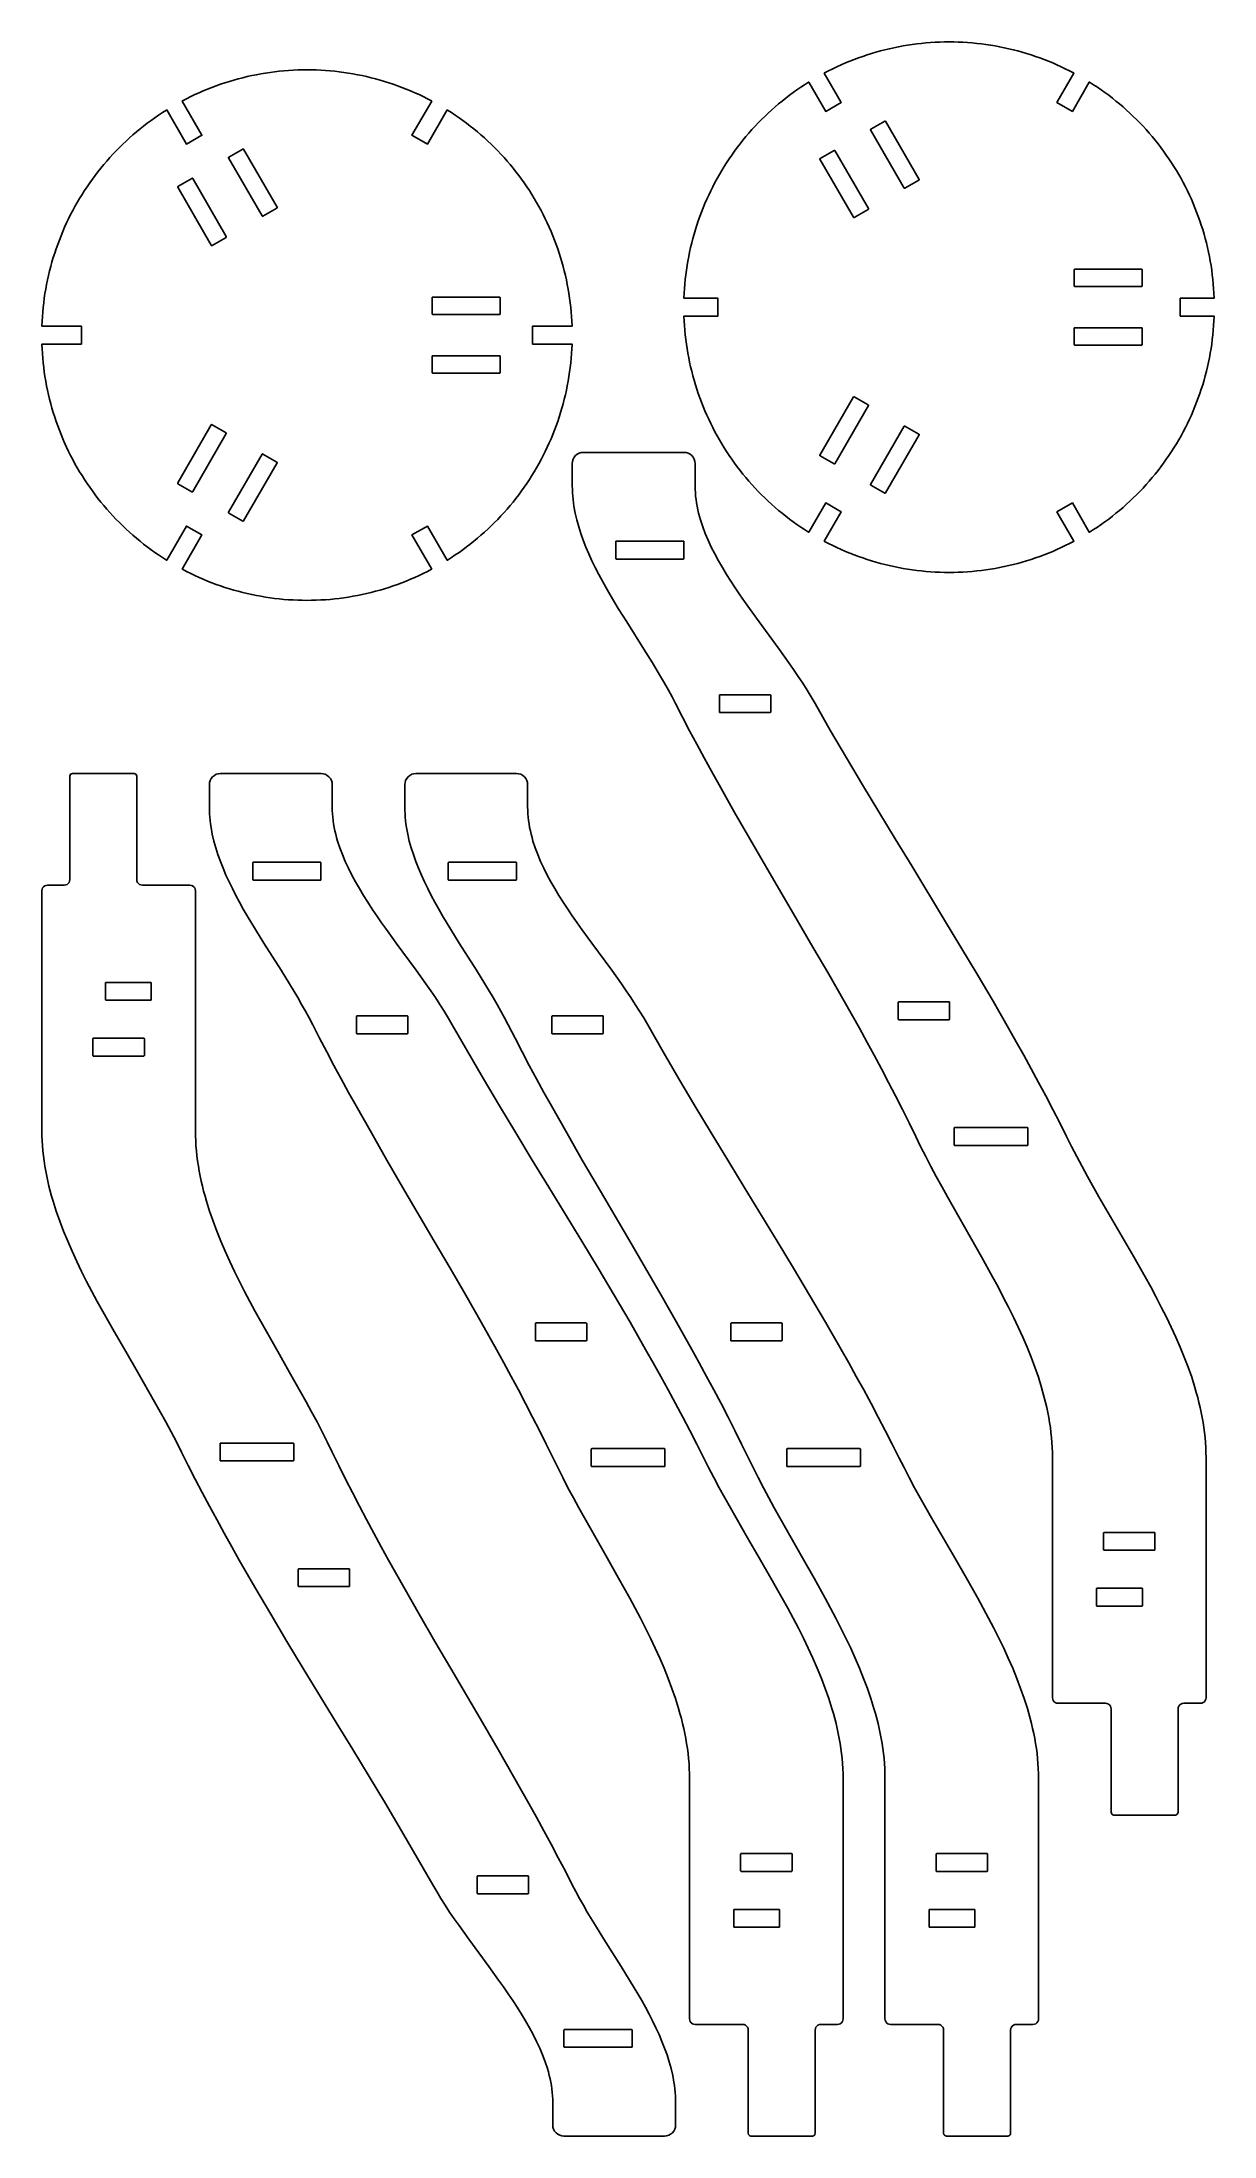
# Model space of a CAD drawing. Header units: millimetres. Extents: x 10 to 430, y 10 to 760.
import ezdxf

# ---------------------------------------------------------------- set-up
doc = ezdxf.new("R2010")
doc.units = ezdxf.units.MM
doc.layers.add('CUT_INNER', color=7, linetype='CONTINUOUS')
doc.layers.add('CUT_OUTER', color=7, linetype='CONTINUOUS')

msp = doc.modelspace()

# ---------------------------------------------------------------- linework, layer by layer
at = {"layer": 'CUT_INNER'}
for points in [[(324.248181, 710.697248), (324.249464, 710.658063), (324.243078, 710.619379), (324.229267, 710.582685), (324.208563, 710.549391), (324.181762, 710.520775), (324.149892, 710.497938), (319.126945, 707.597938), (319.091233, 707.581757), (319.05305, 707.572854), (319.013864, 707.571571), (318.975181, 707.577958), (318.938487, 707.591769), (318.905193, 707.612473), (318.876577, 707.639274), (318.85374, 707.671143), (306.85374, 728.455753), (306.837559, 728.491465), (306.828656, 728.529648), (306.827373, 728.568833), (306.83376, 728.607517), (306.847571, 728.644211), (306.868274, 728.677505), (306.895076, 728.706121), (306.926945, 728.728958), (311.949892, 731.628958), (311.985605, 731.645139), (312.023787, 731.654042), (312.062973, 731.655325), (312.101656, 731.648938), (312.13835, 731.635127), (312.171645, 731.614424), (312.20026, 731.587622), (312.223097, 731.555753), (324.223097, 710.771143), (324.239278, 710.735431)], [(94.248181, 700.697248), (94.249464, 700.658063), (94.243078, 700.619379), (94.229267, 700.582685), (94.208563, 700.549391), (94.181762, 700.520775), (94.149892, 700.497938), (89.126945, 697.597938), (89.091233, 697.581757), (89.05305, 697.572854), (89.013864, 697.571571), (88.975181, 697.577958), (88.938487, 697.591769), (88.905193, 697.612473), (88.876577, 697.639274), (88.85374, 697.671143), (76.85374, 718.455753), (76.837559, 718.491465), (76.828656, 718.529648), (76.827373, 718.568833), (76.83376, 718.607517), (76.847571, 718.644211), (76.868274, 718.677505), (76.895076, 718.706121), (76.926945, 718.728958), (81.949892, 721.628958), (81.985605, 721.645139), (82.023787, 721.654042), (82.062973, 721.655325), (82.101656, 721.648938), (82.13835, 721.635127), (82.171645, 721.614424), (82.20026, 721.587622), (82.223097, 721.555753), (94.223097, 700.771143), (94.239278, 700.735431)], [(306.061648, 700.197248), (306.062931, 700.158063), (306.056544, 700.119379), (306.042733, 700.082685), (306.02203, 700.049391), (305.995228, 700.020775), (305.963359, 699.997938), (300.940412, 697.097938), (300.904699, 697.081757), (300.866517, 697.072854), (300.827331, 697.071571), (300.788648, 697.077958), (300.751954, 697.091769), (300.718659, 697.112473), (300.690044, 697.139274), (300.667207, 697.171143), (288.667207, 717.955753), (288.651026, 717.991465), (288.642123, 718.029648), (288.64084, 718.068833), (288.647226, 718.107517), (288.661037, 718.144211), (288.681741, 718.177505), (288.708542, 718.206121), (288.740412, 718.228958), (293.763359, 721.128958), (293.799071, 721.145139), (293.837254, 721.154042), (293.87644, 721.155325), (293.915123, 721.148938), (293.951817, 721.135127), (293.985111, 721.114424), (294.013727, 721.087622), (294.036564, 721.055753), (306.036564, 700.271143), (306.052745, 700.235431)], [(76.061648, 690.197248), (76.062931, 690.158063), (76.056544, 690.119379), (76.042733, 690.082685), (76.02203, 690.049391), (75.995228, 690.020775), (75.963359, 689.997938), (70.940412, 687.097938), (70.904699, 687.081757), (70.866517, 687.072854), (70.827331, 687.071571), (70.788648, 687.077958), (70.751954, 687.091769), (70.718659, 687.112473), (70.690044, 687.139274), (70.667207, 687.171143), (58.667207, 707.955753), (58.651026, 707.991465), (58.642123, 708.029648), (58.64084, 708.068833), (58.647226, 708.107517), (58.661037, 708.144211), (58.681741, 708.177505), (58.708542, 708.206121), (58.740412, 708.228958), (63.763359, 711.128958), (63.799071, 711.145139), (63.837254, 711.154042), (63.87644, 711.155325), (63.915123, 711.148938), (63.951817, 711.135127), (63.985111, 711.114424), (64.013727, 711.087622), (64.036564, 711.055753), (76.036564, 690.271143), (76.052745, 690.235431)], [(379.906134, 672.403843), (379.868615, 672.415224), (379.834038, 672.433706), (379.803731, 672.458579), (379.778858, 672.488886), (379.760376, 672.523463), (379.748995, 672.560982), (379.745152, 672.6), (379.745152, 678.4), (379.748995, 678.439018), (379.760376, 678.476537), (379.778858, 678.511114), (379.803731, 678.541421), (379.834038, 678.566294), (379.868615, 678.584776), (379.906134, 678.596157), (379.945152, 678.6), (403.945152, 678.6), (403.98417, 678.596157), (404.021689, 678.584776), (404.056266, 678.566294), (404.086573, 678.541421), (404.111446, 678.511114), (404.129928, 678.476537), (404.141309, 678.439018), (404.145152, 678.4), (404.145152, 672.6), (404.141309, 672.560982), (404.129928, 672.523463), (404.111446, 672.488886), (404.086573, 672.458579), (404.056266, 672.433706), (404.021689, 672.415224), (403.98417, 672.403843), (403.945152, 672.4), (379.945152, 672.4)], [(149.906134, 662.403843), (149.868615, 662.415224), (149.834038, 662.433706), (149.803731, 662.458579), (149.778858, 662.488886), (149.760376, 662.523463), (149.748995, 662.560982), (149.745152, 662.6), (149.745152, 668.4), (149.748995, 668.439018), (149.760376, 668.476537), (149.778858, 668.511114), (149.803731, 668.541421), (149.834038, 668.566294), (149.868615, 668.584776), (149.906134, 668.596157), (149.945152, 668.6), (173.945152, 668.6), (173.98417, 668.596157), (174.021689, 668.584776), (174.056266, 668.566294), (174.086573, 668.541421), (174.111446, 668.511114), (174.129928, 668.476537), (174.141309, 668.439018), (174.145152, 668.4), (174.145152, 662.6), (174.141309, 662.560982), (174.129928, 662.523463), (174.111446, 662.488886), (174.086573, 662.458579), (174.056266, 662.433706), (174.021689, 662.415224), (173.98417, 662.403843), (173.945152, 662.4), (149.945152, 662.4)], [(379.868615, 651.415224), (379.834038, 651.433706), (379.803731, 651.458579), (379.778858, 651.488886), (379.760376, 651.523463), (379.748995, 651.560982), (379.745152, 651.6), (379.745152, 657.4), (379.748995, 657.439018), (379.760376, 657.476537), (379.778858, 657.511114), (379.803731, 657.541421), (379.834038, 657.566294), (379.868615, 657.584776), (379.906134, 657.596157), (379.945152, 657.6), (403.945152, 657.6), (403.98417, 657.596157), (404.021689, 657.584776), (404.056266, 657.566294), (404.086573, 657.541421), (404.111446, 657.511114), (404.129928, 657.476537), (404.141309, 657.439018), (404.145152, 657.4), (404.145152, 651.6), (404.141309, 651.560982), (404.129928, 651.523463), (404.111446, 651.488886), (404.086573, 651.458579), (404.056266, 651.433706), (404.021689, 651.415224), (403.98417, 651.403843), (403.945152, 651.4), (379.945152, 651.4), (379.906134, 651.403843)], [(149.868615, 641.415224), (149.834038, 641.433706), (149.803731, 641.458579), (149.778858, 641.488886), (149.760376, 641.523463), (149.748995, 641.560982), (149.745152, 641.6), (149.745152, 647.4), (149.748995, 647.439018), (149.760376, 647.476537), (149.778858, 647.511114), (149.803731, 647.541421), (149.834038, 647.566294), (149.868615, 647.584776), (149.906134, 647.596157), (149.945152, 647.6), (173.945152, 647.6), (173.98417, 647.596157), (174.021689, 647.584776), (174.056266, 647.566294), (174.086573, 647.541421), (174.111446, 647.511114), (174.129928, 647.476537), (174.141309, 647.439018), (174.145152, 647.4), (174.145152, 641.6), (174.141309, 641.560982), (174.129928, 641.523463), (174.111446, 641.488886), (174.086573, 641.458579), (174.056266, 641.433706), (174.021689, 641.415224), (173.98417, 641.403843), (173.945152, 641.4), (149.945152, 641.4), (149.906134, 641.403843)], [(300.718659, 632.887527), (300.751954, 632.908231), (300.788648, 632.922042), (300.827331, 632.928429), (300.866517, 632.927146), (300.904699, 632.918243), (300.940412, 632.902062), (305.963359, 630.002062), (305.995228, 629.979225), (306.02203, 629.950609), (306.042733, 629.917315), (306.056544, 629.880621), (306.062931, 629.841937), (306.061648, 629.802752), (306.052745, 629.764569), (306.036564, 629.728857), (294.036564, 608.944247), (294.013727, 608.912378), (293.985111, 608.885576), (293.951817, 608.864873), (293.915123, 608.851062), (293.87644, 608.844675), (293.837254, 608.845958), (293.799071, 608.854861), (293.763359, 608.871042), (288.740412, 611.771042), (288.708542, 611.793879), (288.681741, 611.822495), (288.661037, 611.855789), (288.647226, 611.892483), (288.64084, 611.931167), (288.642123, 611.970352), (288.651026, 612.008535), (288.667207, 612.044247), (300.667207, 632.828857), (300.690044, 632.860726)], [(70.718659, 622.887527), (70.751954, 622.908231), (70.788648, 622.922042), (70.827331, 622.928429), (70.866517, 622.927146), (70.904699, 622.918243), (70.940412, 622.902062), (75.963359, 620.002062), (75.995228, 619.979225), (76.02203, 619.950609), (76.042733, 619.917315), (76.056544, 619.880621), (76.062931, 619.841937), (76.061648, 619.802752), (76.052745, 619.764569), (76.036564, 619.728857), (64.036564, 598.944247), (64.013727, 598.912378), (63.985111, 598.885576), (63.951817, 598.864873), (63.915123, 598.851062), (63.87644, 598.844675), (63.837254, 598.845958), (63.799071, 598.854861), (63.763359, 598.871042), (58.740412, 601.771042), (58.708542, 601.793879), (58.681741, 601.822495), (58.661037, 601.855789), (58.647226, 601.892483), (58.64084, 601.931167), (58.642123, 601.970352), (58.651026, 602.008535), (58.667207, 602.044247), (70.667207, 622.828857), (70.690044, 622.860726)], [(318.905193, 622.387527), (318.938487, 622.408231), (318.975181, 622.422042), (319.013864, 622.428429), (319.05305, 622.427146), (319.091233, 622.418243), (319.126945, 622.402062), (324.149892, 619.502062), (324.181762, 619.479225), (324.208563, 619.450609), (324.229267, 619.417315), (324.243078, 619.380621), (324.249464, 619.341937), (324.248181, 619.302752), (324.239278, 619.264569), (324.223097, 619.228857), (312.223097, 598.444247), (312.20026, 598.412378), (312.171645, 598.385576), (312.13835, 598.364873), (312.101656, 598.351062), (312.062973, 598.344675), (312.023787, 598.345958), (311.985605, 598.354861), (311.949892, 598.371042), (306.926945, 601.271042), (306.895076, 601.293879), (306.868274, 601.322495), (306.847571, 601.355789), (306.83376, 601.392483), (306.827373, 601.431167), (306.828656, 601.470352), (306.837559, 601.508535), (306.85374, 601.544247), (318.85374, 622.328857), (318.876577, 622.360726)], [(88.905193, 612.387527), (88.938487, 612.408231), (88.975181, 612.422042), (89.013864, 612.428429), (89.05305, 612.427146), (89.091233, 612.418243), (89.126945, 612.402062), (94.149892, 609.502062), (94.181762, 609.479225), (94.208563, 609.450609), (94.229267, 609.417315), (94.243078, 609.380621), (94.249464, 609.341937), (94.248181, 609.302752), (94.239278, 609.264569), (94.223097, 609.228857), (82.223097, 588.444247), (82.20026, 588.412378), (82.171645, 588.385576), (82.13835, 588.364873), (82.101656, 588.351062), (82.062973, 588.344675), (82.023787, 588.345958), (81.985605, 588.354861), (81.949892, 588.371042), (76.926945, 591.271042), (76.895076, 591.293879), (76.868274, 591.322495), (76.847571, 591.355789), (76.83376, 591.392483), (76.827373, 591.431167), (76.828656, 591.470352), (76.837559, 591.508535), (76.85374, 591.544247), (88.85374, 612.328857), (88.876577, 612.360726)], [(215.779371, 581.2), (239.779371, 581.2), (239.818389, 581.196157), (239.855907, 581.184776), (239.890485, 581.166294), (239.920792, 581.141421), (239.945665, 581.111114), (239.964147, 581.076537), (239.975528, 581.039018), (239.979371, 581), (239.979371, 575), (239.975528, 574.960982), (239.964147, 574.923463), (239.945665, 574.888886), (239.920792, 574.858579), (239.890485, 574.833706), (239.855907, 574.815224), (239.818389, 574.803843), (239.779371, 574.8), (215.779371, 574.8), (215.740353, 574.803843), (215.702834, 574.815224), (215.668257, 574.833706), (215.637949, 574.858579), (215.613077, 574.888886), (215.594595, 574.923463), (215.583214, 574.960982), (215.579371, 575), (215.579371, 581), (215.583214, 581.039018), (215.594595, 581.076537), (215.613077, 581.111114), (215.637949, 581.141421), (215.668257, 581.166294), (215.702834, 581.184776), (215.740353, 581.196157)], [(252.880578, 526.2), (270.880578, 526.2), (270.919596, 526.196157), (270.957114, 526.184776), (270.991692, 526.166294), (271.021999, 526.141421), (271.046872, 526.111114), (271.065354, 526.076537), (271.076735, 526.039018), (271.080578, 526), (271.080578, 520), (271.076735, 519.960982), (271.065354, 519.923463), (271.046872, 519.888886), (271.021999, 519.858579), (270.991692, 519.833706), (270.957114, 519.815224), (270.919596, 519.803843), (270.880578, 519.8), (252.880578, 519.8), (252.84156, 519.803843), (252.804041, 519.815224), (252.769464, 519.833706), (252.739156, 519.858579), (252.714284, 519.888886), (252.695802, 519.923463), (252.684421, 519.960982), (252.680578, 520), (252.680578, 526), (252.684421, 526.039018), (252.695802, 526.076537), (252.714284, 526.111114), (252.739156, 526.141421), (252.769464, 526.166294), (252.804041, 526.184776), (252.84156, 526.196157)], [(85.779371, 466.2), (109.779371, 466.2), (109.818389, 466.196157), (109.855907, 466.184776), (109.890485, 466.166294), (109.920792, 466.141421), (109.945665, 466.111114), (109.964147, 466.076537), (109.975528, 466.039018), (109.979371, 466), (109.979371, 460), (109.975528, 459.960982), (109.964147, 459.923463), (109.945665, 459.888886), (109.920792, 459.858579), (109.890485, 459.833706), (109.855907, 459.815224), (109.818389, 459.803843), (109.779371, 459.8), (85.779371, 459.8), (85.740353, 459.803843), (85.702834, 459.815224), (85.668257, 459.833706), (85.637949, 459.858579), (85.613077, 459.888886), (85.594595, 459.923463), (85.583214, 459.960982), (85.579371, 460), (85.579371, 466), (85.583214, 466.039018), (85.594595, 466.076537), (85.613077, 466.111114), (85.637949, 466.141421), (85.668257, 466.166294), (85.702834, 466.184776), (85.740353, 466.196157)], [(155.779371, 466.2), (179.779371, 466.2), (179.818389, 466.196157), (179.855907, 466.184776), (179.890485, 466.166294), (179.920792, 466.141421), (179.945665, 466.111114), (179.964147, 466.076537), (179.975528, 466.039018), (179.979371, 466), (179.979371, 460), (179.975528, 459.960982), (179.964147, 459.923463), (179.945665, 459.888886), (179.920792, 459.858579), (179.890485, 459.833706), (179.855907, 459.815224), (179.818389, 459.803843), (179.779371, 459.8), (155.779371, 459.8), (155.740353, 459.803843), (155.702834, 459.815224), (155.668257, 459.833706), (155.637949, 459.858579), (155.613077, 459.888886), (155.594595, 459.923463), (155.583214, 459.960982), (155.579371, 460), (155.579371, 466), (155.583214, 466.039018), (155.594595, 466.076537), (155.613077, 466.111114), (155.637949, 466.141421), (155.668257, 466.166294), (155.702834, 466.184776), (155.740353, 466.196157)], [(49.039018, 416.803843), (49, 416.8), (33, 416.8), (32.960982, 416.803843), (32.923463, 416.815224), (32.888886, 416.833706), (32.858579, 416.858579), (32.833706, 416.888886), (32.815224, 416.923463), (32.803843, 416.960982), (32.8, 417), (32.8, 423), (32.803843, 423.039018), (32.815224, 423.076537), (32.833706, 423.111114), (32.858579, 423.141421), (32.888886, 423.166294), (32.923463, 423.184776), (32.960982, 423.196157), (33, 423.2), (49, 423.2), (49.039018, 423.196157), (49.076537, 423.184776), (49.111114, 423.166294), (49.141421, 423.141421), (49.166294, 423.111114), (49.184776, 423.076537), (49.196157, 423.039018), (49.2, 423), (49.2, 417), (49.196157, 416.960982), (49.184776, 416.923463), (49.166294, 416.888886), (49.141421, 416.858579), (49.111114, 416.833706), (49.076537, 416.815224)], [(316.961446, 416.2), (334.961446, 416.2), (335.000464, 416.196157), (335.037982, 416.184776), (335.07256, 416.166294), (335.102867, 416.141421), (335.127739, 416.111114), (335.146221, 416.076537), (335.157603, 416.039018), (335.161446, 416), (335.161446, 410), (335.157603, 409.960982), (335.146221, 409.923463), (335.127739, 409.888886), (335.102867, 409.858579), (335.07256, 409.833706), (335.037982, 409.815224), (335.000464, 409.803843), (334.961446, 409.8), (316.961446, 409.8), (316.922427, 409.803843), (316.884909, 409.815224), (316.850332, 409.833706), (316.820024, 409.858579), (316.795152, 409.888886), (316.77667, 409.923463), (316.765289, 409.960982), (316.761446, 410), (316.761446, 416), (316.765289, 416.039018), (316.77667, 416.076537), (316.795152, 416.111114), (316.820024, 416.141421), (316.850332, 416.166294), (316.884909, 416.184776), (316.922427, 416.196157)], [(122.880578, 411.2), (140.880578, 411.2), (140.919596, 411.196157), (140.957114, 411.184776), (140.991692, 411.166294), (141.021999, 411.141421), (141.046872, 411.111114), (141.065354, 411.076537), (141.076735, 411.039018), (141.080578, 411), (141.080578, 405), (141.076735, 404.960982), (141.065354, 404.923463), (141.046872, 404.888886), (141.021999, 404.858579), (140.991692, 404.833706), (140.957114, 404.815224), (140.919596, 404.803843), (140.880578, 404.8), (122.880578, 404.8), (122.84156, 404.803843), (122.804041, 404.815224), (122.769464, 404.833706), (122.739156, 404.858579), (122.714284, 404.888886), (122.695802, 404.923463), (122.684421, 404.960982), (122.680578, 405), (122.680578, 411), (122.684421, 411.039018), (122.695802, 411.076537), (122.714284, 411.111114), (122.739156, 411.141421), (122.769464, 411.166294), (122.804041, 411.184776), (122.84156, 411.196157)], [(192.880578, 411.2), (210.880578, 411.2), (210.919596, 411.196157), (210.957114, 411.184776), (210.991692, 411.166294), (211.021999, 411.141421), (211.046872, 411.111114), (211.065354, 411.076537), (211.076735, 411.039018), (211.080578, 411), (211.080578, 405), (211.076735, 404.960982), (211.065354, 404.923463), (211.046872, 404.888886), (211.021999, 404.858579), (210.991692, 404.833706), (210.957114, 404.815224), (210.919596, 404.803843), (210.880578, 404.8), (192.880578, 404.8), (192.84156, 404.803843), (192.804041, 404.815224), (192.769464, 404.833706), (192.739156, 404.858579), (192.714284, 404.888886), (192.695802, 404.923463), (192.684421, 404.960982), (192.680578, 405), (192.680578, 411), (192.684421, 411.039018), (192.695802, 411.076537), (192.714284, 411.111114), (192.739156, 411.141421), (192.769464, 411.166294), (192.804041, 411.184776), (192.84156, 411.196157)], [(46.5, 396.8), (28.5, 396.8), (28.460982, 396.803843), (28.423463, 396.815224), (28.388886, 396.833706), (28.358579, 396.858579), (28.333706, 396.888886), (28.315224, 396.923463), (28.303843, 396.960982), (28.3, 397), (28.3, 403), (28.303843, 403.039018), (28.315224, 403.076537), (28.333706, 403.111114), (28.358579, 403.141421), (28.388886, 403.166294), (28.423463, 403.184776), (28.460982, 403.196157), (28.5, 403.2), (46.5, 403.2), (46.539018, 403.196157), (46.576537, 403.184776), (46.611114, 403.166294), (46.641421, 403.141421), (46.666294, 403.111114), (46.684776, 403.076537), (46.696157, 403.039018), (46.7, 403), (46.7, 397), (46.696157, 396.960982), (46.684776, 396.923463), (46.666294, 396.888886), (46.641421, 396.858579), (46.611114, 396.833706), (46.576537, 396.815224), (46.539018, 396.803843)], [(336.982354, 371.2), (336.943336, 371.196157), (336.905817, 371.184776), (336.87124, 371.166294), (336.840933, 371.141421), (336.81606, 371.111114), (336.797578, 371.076537), (336.786197, 371.039018), (336.782354, 371), (336.782354, 365), (336.786197, 364.960982), (336.797578, 364.923463), (336.81606, 364.888886), (336.840933, 364.858579), (336.87124, 364.833706), (336.905817, 364.815224), (336.943336, 364.803843), (336.982354, 364.8), (362.982354, 364.8), (363.021372, 364.803843), (363.058891, 364.815224), (363.093468, 364.833706), (363.123775, 364.858579), (363.148648, 364.888886), (363.16713, 364.923463), (363.178511, 364.960982), (363.182354, 365), (363.182354, 371), (363.178511, 371.039018), (363.16713, 371.076537), (363.148648, 371.111114), (363.123775, 371.141421), (363.093468, 371.166294), (363.058891, 371.184776), (363.021372, 371.196157), (362.982354, 371.2)], [(186.961446, 301.2), (204.961446, 301.2), (205.000464, 301.196157), (205.037982, 301.184776), (205.07256, 301.166294), (205.102867, 301.141421), (205.127739, 301.111114), (205.146221, 301.076537), (205.157603, 301.039018), (205.161446, 301), (205.161446, 295), (205.157603, 294.960982), (205.146221, 294.923463), (205.127739, 294.888886), (205.102867, 294.858579), (205.07256, 294.833706), (205.037982, 294.815224), (205.000464, 294.803843), (204.961446, 294.8), (186.961446, 294.8), (186.922427, 294.803843), (186.884909, 294.815224), (186.850332, 294.833706), (186.820024, 294.858579), (186.795152, 294.888886), (186.77667, 294.923463), (186.765289, 294.960982), (186.761446, 295), (186.761446, 301), (186.765289, 301.039018), (186.77667, 301.076537), (186.795152, 301.111114), (186.820024, 301.141421), (186.850332, 301.166294), (186.884909, 301.184776), (186.922427, 301.196157)], [(256.961446, 301.2), (274.961446, 301.2), (275.000464, 301.196157), (275.037982, 301.184776), (275.07256, 301.166294), (275.102867, 301.141421), (275.127739, 301.111114), (275.146221, 301.076537), (275.157603, 301.039018), (275.161446, 301), (275.161446, 295), (275.157603, 294.960982), (275.146221, 294.923463), (275.127739, 294.888886), (275.102867, 294.858579), (275.07256, 294.833706), (275.037982, 294.815224), (275.000464, 294.803843), (274.961446, 294.8), (256.961446, 294.8), (256.922427, 294.803843), (256.884909, 294.815224), (256.850332, 294.833706), (256.820024, 294.858579), (256.795152, 294.888886), (256.77667, 294.923463), (256.765289, 294.960982), (256.761446, 295), (256.761446, 301), (256.765289, 301.039018), (256.77667, 301.076537), (256.795152, 301.111114), (256.820024, 301.141421), (256.850332, 301.166294), (256.884909, 301.184776), (256.922427, 301.196157)], [(100.017646, 251.8), (100.056664, 251.803843), (100.094183, 251.815224), (100.12876, 251.833706), (100.159067, 251.858579), (100.18394, 251.888886), (100.202422, 251.923463), (100.213803, 251.960982), (100.217646, 252), (100.217646, 258), (100.213803, 258.039018), (100.202422, 258.076537), (100.18394, 258.111114), (100.159067, 258.141421), (100.12876, 258.166294), (100.094183, 258.184776), (100.056664, 258.196157), (100.017646, 258.2), (74.017646, 258.2), (73.978628, 258.196157), (73.941109, 258.184776), (73.906532, 258.166294), (73.876225, 258.141421), (73.851352, 258.111114), (73.83287, 258.076537), (73.821489, 258.039018), (73.817646, 258), (73.817646, 252), (73.821489, 251.960982), (73.83287, 251.923463), (73.851352, 251.888886), (73.876225, 251.858579), (73.906532, 251.833706), (73.941109, 251.815224), (73.978628, 251.803843), (74.017646, 251.8)], [(206.982354, 256.2), (206.943336, 256.196157), (206.905817, 256.184776), (206.87124, 256.166294), (206.840933, 256.141421), (206.81606, 256.111114), (206.797578, 256.076537), (206.786197, 256.039018), (206.782354, 256), (206.782354, 250), (206.786197, 249.960982), (206.797578, 249.923463), (206.81606, 249.888886), (206.840933, 249.858579), (206.87124, 249.833706), (206.905817, 249.815224), (206.943336, 249.803843), (206.982354, 249.8), (232.982354, 249.8), (233.021372, 249.803843), (233.058891, 249.815224), (233.093468, 249.833706), (233.123775, 249.858579), (233.148648, 249.888886), (233.16713, 249.923463), (233.178511, 249.960982), (233.182354, 250), (233.182354, 256), (233.178511, 256.039018), (233.16713, 256.076537), (233.148648, 256.111114), (233.123775, 256.141421), (233.093468, 256.166294), (233.058891, 256.184776), (233.021372, 256.196157), (232.982354, 256.2)], [(276.982354, 256.2), (276.943336, 256.196157), (276.905817, 256.184776), (276.87124, 256.166294), (276.840933, 256.141421), (276.81606, 256.111114), (276.797578, 256.076537), (276.786197, 256.039018), (276.782354, 256), (276.782354, 250), (276.786197, 249.960982), (276.797578, 249.923463), (276.81606, 249.888886), (276.840933, 249.858579), (276.87124, 249.833706), (276.905817, 249.815224), (276.943336, 249.803843), (276.982354, 249.8), (302.982354, 249.8), (303.021372, 249.803843), (303.058891, 249.815224), (303.093468, 249.833706), (303.123775, 249.858579), (303.148648, 249.888886), (303.16713, 249.923463), (303.178511, 249.960982), (303.182354, 250), (303.182354, 256), (303.178511, 256.039018), (303.16713, 256.076537), (303.148648, 256.111114), (303.123775, 256.141421), (303.093468, 256.166294), (303.058891, 256.184776), (303.021372, 256.196157), (302.982354, 256.2)], [(390.5, 226.2), (408.5, 226.2), (408.539018, 226.196157), (408.576537, 226.184776), (408.611114, 226.166294), (408.641421, 226.141421), (408.666294, 226.111114), (408.684776, 226.076537), (408.696157, 226.039018), (408.7, 226), (408.7, 220), (408.696157, 219.960982), (408.684776, 219.923463), (408.666294, 219.888886), (408.641421, 219.858579), (408.611114, 219.833706), (408.576537, 219.815224), (408.539018, 219.803843), (408.5, 219.8), (390.5, 219.8), (390.460982, 219.803843), (390.423463, 219.815224), (390.388886, 219.833706), (390.358579, 219.858579), (390.333706, 219.888886), (390.315224, 219.923463), (390.303843, 219.960982), (390.3, 220), (390.3, 226), (390.303843, 226.039018), (390.315224, 226.076537), (390.333706, 226.111114), (390.358579, 226.141421), (390.388886, 226.166294), (390.423463, 226.184776), (390.460982, 226.196157)], [(120.038554, 206.8), (102.038554, 206.8), (101.999536, 206.803843), (101.962018, 206.815224), (101.92744, 206.833706), (101.897133, 206.858579), (101.872261, 206.888886), (101.853779, 206.923463), (101.842397, 206.960982), (101.838554, 207), (101.838554, 213), (101.842397, 213.039018), (101.853779, 213.076537), (101.872261, 213.111114), (101.897133, 213.141421), (101.92744, 213.166294), (101.962018, 213.184776), (101.999536, 213.196157), (102.038554, 213.2), (120.038554, 213.2), (120.077573, 213.196157), (120.115091, 213.184776), (120.149668, 213.166294), (120.179976, 213.141421), (120.204848, 213.111114), (120.22333, 213.076537), (120.234711, 213.039018), (120.238554, 213), (120.238554, 207), (120.234711, 206.960982), (120.22333, 206.923463), (120.204848, 206.888886), (120.179976, 206.858579), (120.149668, 206.833706), (120.115091, 206.815224), (120.077573, 206.803843)], [(387.960982, 206.196157), (388, 206.2), (404, 206.2), (404.039018, 206.196157), (404.076537, 206.184776), (404.111114, 206.166294), (404.141421, 206.141421), (404.166294, 206.111114), (404.184776, 206.076537), (404.196157, 206.039018), (404.2, 206), (404.2, 200), (404.196157, 199.960982), (404.184776, 199.923463), (404.166294, 199.888886), (404.141421, 199.858579), (404.111114, 199.833706), (404.076537, 199.815224), (404.039018, 199.803843), (404, 199.8), (388, 199.8), (387.960982, 199.803843), (387.923463, 199.815224), (387.888886, 199.833706), (387.858579, 199.858579), (387.833706, 199.888886), (387.815224, 199.923463), (387.803843, 199.960982), (387.8, 200), (387.8, 206), (387.803843, 206.039018), (387.815224, 206.076537), (387.833706, 206.111114), (387.858579, 206.141421), (387.888886, 206.166294), (387.923463, 206.184776)], [(260.5, 111.2), (278.5, 111.2), (278.539018, 111.196157), (278.576537, 111.184776), (278.611114, 111.166294), (278.641421, 111.141421), (278.666294, 111.111114), (278.684776, 111.076537), (278.696157, 111.039018), (278.7, 111), (278.7, 105), (278.696157, 104.960982), (278.684776, 104.923463), (278.666294, 104.888886), (278.641421, 104.858579), (278.611114, 104.833706), (278.576537, 104.815224), (278.539018, 104.803843), (278.5, 104.8), (260.5, 104.8), (260.460982, 104.803843), (260.423463, 104.815224), (260.388886, 104.833706), (260.358579, 104.858579), (260.333706, 104.888886), (260.315224, 104.923463), (260.303843, 104.960982), (260.3, 105), (260.3, 111), (260.303843, 111.039018), (260.315224, 111.076537), (260.333706, 111.111114), (260.358579, 111.141421), (260.388886, 111.166294), (260.423463, 111.184776), (260.460982, 111.196157)], [(330.5, 111.2), (348.5, 111.2), (348.539018, 111.196157), (348.576537, 111.184776), (348.611114, 111.166294), (348.641421, 111.141421), (348.666294, 111.111114), (348.684776, 111.076537), (348.696157, 111.039018), (348.7, 111), (348.7, 105), (348.696157, 104.960982), (348.684776, 104.923463), (348.666294, 104.888886), (348.641421, 104.858579), (348.611114, 104.833706), (348.576537, 104.815224), (348.539018, 104.803843), (348.5, 104.8), (330.5, 104.8), (330.460982, 104.803843), (330.423463, 104.815224), (330.388886, 104.833706), (330.358579, 104.858579), (330.333706, 104.888886), (330.315224, 104.923463), (330.303843, 104.960982), (330.3, 105), (330.3, 111), (330.303843, 111.039018), (330.315224, 111.076537), (330.333706, 111.111114), (330.358579, 111.141421), (330.388886, 111.166294), (330.423463, 111.184776), (330.460982, 111.196157)], [(184.119422, 96.8), (166.119422, 96.8), (166.080404, 96.803843), (166.042886, 96.815224), (166.008308, 96.833706), (165.978001, 96.858579), (165.953128, 96.888886), (165.934646, 96.923463), (165.923265, 96.960982), (165.919422, 97), (165.919422, 103), (165.923265, 103.039018), (165.934646, 103.076537), (165.953128, 103.111114), (165.978001, 103.141421), (166.008308, 103.166294), (166.042886, 103.184776), (166.080404, 103.196157), (166.119422, 103.2), (184.119422, 103.2), (184.15844, 103.196157), (184.195959, 103.184776), (184.230536, 103.166294), (184.260844, 103.141421), (184.285716, 103.111114), (184.304198, 103.076537), (184.315579, 103.039018), (184.319422, 103), (184.319422, 97), (184.315579, 96.960982), (184.304198, 96.923463), (184.285716, 96.888886), (184.260844, 96.858579), (184.230536, 96.833706), (184.195959, 96.815224), (184.15844, 96.803843)], [(257.960982, 91.196157), (258, 91.2), (274, 91.2), (274.039018, 91.196157), (274.076537, 91.184776), (274.111114, 91.166294), (274.141421, 91.141421), (274.166294, 91.111114), (274.184776, 91.076537), (274.196157, 91.039018), (274.2, 91), (274.2, 85), (274.196157, 84.960982), (274.184776, 84.923463), (274.166294, 84.888886), (274.141421, 84.858579), (274.111114, 84.833706), (274.076537, 84.815224), (274.039018, 84.803843), (274, 84.8), (258, 84.8), (257.960982, 84.803843), (257.923463, 84.815224), (257.888886, 84.833706), (257.858579, 84.858579), (257.833706, 84.888886), (257.815224, 84.923463), (257.803843, 84.960982), (257.8, 85), (257.8, 91), (257.803843, 91.039018), (257.815224, 91.076537), (257.833706, 91.111114), (257.858579, 91.141421), (257.888886, 91.166294), (257.923463, 91.184776)], [(327.960982, 91.196157), (328, 91.2), (344, 91.2), (344.039018, 91.196157), (344.076537, 91.184776), (344.111114, 91.166294), (344.141421, 91.141421), (344.166294, 91.111114), (344.184776, 91.076537), (344.196157, 91.039018), (344.2, 91), (344.2, 85), (344.196157, 84.960982), (344.184776, 84.923463), (344.166294, 84.888886), (344.141421, 84.858579), (344.111114, 84.833706), (344.076537, 84.815224), (344.039018, 84.803843), (344, 84.8), (328, 84.8), (327.960982, 84.803843), (327.923463, 84.815224), (327.888886, 84.833706), (327.858579, 84.858579), (327.833706, 84.888886), (327.815224, 84.923463), (327.803843, 84.960982), (327.8, 85), (327.8, 91), (327.803843, 91.039018), (327.815224, 91.076537), (327.833706, 91.111114), (327.858579, 91.141421), (327.888886, 91.166294), (327.923463, 91.184776)], [(221.220629, 41.8), (197.220629, 41.8), (197.181611, 41.803843), (197.144093, 41.815224), (197.109515, 41.833706), (197.079208, 41.858579), (197.054335, 41.888886), (197.035853, 41.923463), (197.024472, 41.960982), (197.020629, 42), (197.020629, 48), (197.024472, 48.039018), (197.035853, 48.076537), (197.054335, 48.111114), (197.079208, 48.141421), (197.109515, 48.166294), (197.144093, 48.184776), (197.181611, 48.196157), (197.220629, 48.2), (221.220629, 48.2), (221.259647, 48.196157), (221.297166, 48.184776), (221.331743, 48.166294), (221.362051, 48.141421), (221.386923, 48.111114), (221.405405, 48.076537), (221.416786, 48.039018), (221.420629, 48), (221.420629, 42), (221.416786, 41.960982), (221.405405, 41.923463), (221.386923, 41.888886), (221.362051, 41.858579), (221.331743, 41.833706), (221.297166, 41.815224), (221.259647, 41.803843)]]:
    msp.add_lwpolyline(points, close=True, dxfattribs=at)
at = {"layer": 'CUT_OUTER'}
for points in [[(429.887281, 661.684548), (429.890304, 661.8), (417.745152, 661.8), (417.745152, 668.2), (429.890304, 668.2), (429.887281, 668.315452), (429.814958, 669.971916), (429.713737, 671.626865), (429.583648, 673.279796), (429.424732, 674.930204), (429.237036, 676.577588), (429.020619, 678.221445), (428.775544, 679.861274), (428.501889, 681.496577), (428.199734, 683.126855), (427.869174, 684.751611), (427.510308, 686.37035), (427.123246, 687.98258), (426.708105, 689.587809), (426.265013, 691.185549), (425.794104, 692.775312), (425.295521, 694.356614), (424.769417, 695.928975), (424.215951, 697.491914), (423.635293, 699.044955), (423.027618, 700.587626), (422.393113, 702.119457), (421.73197, 703.639981), (421.044392, 705.148735), (420.330586, 706.645259), (419.590772, 708.129097), (418.825173, 709.599798), (418.034024, 711.056914), (417.217565, 712.5), (416.376046, 713.928617), (415.509721, 715.34233), (414.618856, 716.740708), (413.703721, 718.123326), (412.764596, 719.489761), (411.801766, 720.839599), (410.815525, 722.172427), (409.806174, 723.48784), (408.774018, 724.785437), (407.719374, 726.064823), (406.642562, 727.325608), (405.54391, 728.567408), (404.423754, 729.789844), (403.282433, 730.992545), (402.120296, 732.175144), (400.937697, 733.337281), (399.734996, 734.478602), (398.51256, 735.598758), (397.27076, 736.69741), (396.009975, 737.774222), (394.730589, 738.828866), (393.432992, 739.861022), (392.117579, 740.870373), (390.784751, 741.856614), (389.434913, 742.819444), (388.068478, 743.758569), (386.68586, 744.673704), (385.287482, 745.564569), (385.189009, 745.624913), (379.116433, 735.106903), (373.573871, 738.306903), (379.646447, 748.824913), (379.54495, 748.880021), (378.074249, 749.64562), (376.590411, 750.385434), (375.093887, 751.09924), (373.585133, 751.786818), (372.064609, 752.447961), (370.532778, 753.082466), (368.990107, 753.690141), (367.437066, 754.270799), (365.874127, 754.824265), (364.301766, 755.350369), (362.720464, 755.848952), (361.130701, 756.319861), (359.532961, 756.762953), (357.927732, 757.178094), (356.315502, 757.565156), (354.696763, 757.924022), (353.072007, 758.254582), (351.441729, 758.556737), (349.806426, 758.830392), (348.166597, 759.075467), (346.52274, 759.291884), (344.875356, 759.47958), (343.224948, 759.638496), (341.572017, 759.768585), (339.917068, 759.869806), (338.260604, 759.942129), (336.603131, 759.985531), (334.945152, 760), (333.287173, 759.985531), (331.6297, 759.942129), (329.973236, 759.869806), (328.318287, 759.768585), (326.665356, 759.638496), (325.014948, 759.47958), (323.367564, 759.291884), (321.723707, 759.075467), (320.083878, 758.830392), (318.448575, 758.556737), (316.818297, 758.254582), (315.193541, 757.924022), (313.574802, 757.565156), (311.962572, 757.178094), (310.357343, 756.762953), (308.759603, 756.319861), (307.16984, 755.848952), (305.588538, 755.350369), (304.016177, 754.824265), (302.453238, 754.270799), (300.900197, 753.690141), (299.357526, 753.082466), (297.825695, 752.447961), (296.305171, 751.786818), (294.796417, 751.09924), (293.299893, 750.385434), (291.816055, 749.64562), (290.345354, 748.880021), (290.243857, 748.824913), (296.316433, 738.306903), (290.773871, 735.106903), (284.701295, 745.624913), (284.602822, 745.564569), (283.204444, 744.673704), (281.821826, 743.758569), (280.455391, 742.819444), (279.105553, 741.856614), (277.772725, 740.870373), (276.457312, 739.861022), (275.159715, 738.828866), (273.880329, 737.774222), (272.619544, 736.69741), (271.377744, 735.598758), (270.155308, 734.478602), (268.952607, 733.337281), (267.770008, 732.175144), (266.607871, 730.992545), (265.46655, 729.789844), (264.346394, 728.567408), (263.247742, 727.325608), (262.17093, 726.064823), (261.116286, 724.785437), (260.08413, 723.48784), (259.074779, 722.172427), (258.088538, 720.839599), (257.125708, 719.489761), (256.186583, 718.123326), (255.271448, 716.740708), (254.380583, 715.34233), (253.514258, 713.928617), (252.672739, 712.5), (251.85628, 711.056914), (251.065131, 709.599798), (250.299532, 708.129097), (249.559718, 706.645259), (248.845912, 705.148735), (248.158334, 703.639981), (247.497191, 702.119457), (246.862686, 700.587626), (246.255011, 699.044955), (245.674353, 697.491914), (245.120887, 695.928975), (244.594783, 694.356614), (244.0962, 692.775312), (243.625291, 691.185549), (243.182199, 689.587809), (242.767058, 687.98258), (242.379996, 686.37035), (242.02113, 684.751611), (241.69057, 683.126855), (241.388415, 681.496577), (241.11476, 679.861274), (240.869685, 678.221445), (240.653268, 676.577588), (240.465572, 674.930204), (240.306656, 673.279796), (240.176567, 671.626865), (240.075346, 669.971916), (240.003023, 668.315452), (240, 668.2), (252.145152, 668.2), (252.145152, 661.8), (240, 661.8), (240.003023, 661.684548), (240.075346, 660.028084), (240.176567, 658.373135), (240.306656, 656.720204), (240.465572, 655.069796), (240.653268, 653.422412), (240.869685, 651.778555), (241.11476, 650.138726), (241.388415, 648.503423), (241.69057, 646.873145), (242.02113, 645.248389), (242.379996, 643.62965), (242.767058, 642.01742), (243.182199, 640.412191), (243.625291, 638.814451), (244.0962, 637.224688), (244.594783, 635.643386), (245.120887, 634.071025), (245.674353, 632.508086), (246.255011, 630.955045), (246.862686, 629.412374), (247.497191, 627.880543), (248.158334, 626.360019), (248.845912, 624.851265), (249.559718, 623.354741), (250.299532, 621.870903), (251.065131, 620.400202), (251.85628, 618.943086), (252.672739, 617.5), (253.514258, 616.071383), (254.380583, 614.65767), (255.271448, 613.259292), (256.186583, 611.876674), (257.125708, 610.510239), (258.088538, 609.160401), (259.074779, 607.827573), (260.08413, 606.51216), (261.116286, 605.214563), (262.17093, 603.935177), (263.247742, 602.674392), (264.346394, 601.432592), (265.46655, 600.210156), (266.607871, 599.007455), (267.770008, 597.824856), (268.952607, 596.662719), (270.155308, 595.521398), (271.377744, 594.401242), (272.619544, 593.30259), (273.880329, 592.225778), (275.159715, 591.171134), (276.457312, 590.138978), (277.772725, 589.129627), (279.105553, 588.143386), (280.455391, 587.180556), (281.821826, 586.241431), (283.204444, 585.326296), (284.602822, 584.435431), (284.701295, 584.375087), (290.773871, 594.893097), (296.316433, 591.693097), (290.243857, 581.175087), (290.345354, 581.119979), (291.816055, 580.35438), (293.299893, 579.614566), (294.796417, 578.90076), (296.305171, 578.213182), (297.825695, 577.552039), (299.357526, 576.917534), (300.900197, 576.309859), (302.453238, 575.729201), (304.016177, 575.175735), (305.588538, 574.649631), (307.16984, 574.151048), (308.759603, 573.680139), (310.357343, 573.237047), (311.962572, 572.821906), (313.574802, 572.434844), (315.193541, 572.075978), (316.818297, 571.745418), (318.448575, 571.443263), (320.083878, 571.169608), (321.723707, 570.924533), (323.367564, 570.708116), (325.014948, 570.52042), (326.665356, 570.361504), (328.318287, 570.231415), (329.973236, 570.130194), (331.6297, 570.057871), (333.287173, 570.014469), (334.945152, 570), (336.603131, 570.014469), (338.260604, 570.057871), (339.917068, 570.130194), (341.572017, 570.231415), (343.224948, 570.361504), (344.875356, 570.52042), (346.52274, 570.708116), (348.166597, 570.924533), (349.806426, 571.169608), (351.441729, 571.443263), (353.072007, 571.745418), (354.696763, 572.075978), (356.315502, 572.434844), (357.927732, 572.821906), (359.532961, 573.237047), (361.130701, 573.680139), (362.720464, 574.151048), (364.301766, 574.649631), (365.874127, 575.175735), (367.437066, 575.729201), (368.990107, 576.309859), (370.532778, 576.917534), (372.064609, 577.552039), (373.585133, 578.213182), (375.093887, 578.90076), (376.590411, 579.614566), (378.074249, 580.35438), (379.54495, 581.119979), (379.646447, 581.175087), (373.573871, 591.693097), (379.116433, 594.893097), (385.189009, 584.375087), (385.287482, 584.435431), (386.68586, 585.326296), (388.068478, 586.241431), (389.434913, 587.180556), (390.784751, 588.143386), (392.117579, 589.129627), (393.432992, 590.138978), (394.730589, 591.171134), (396.009975, 592.225778), (397.27076, 593.30259), (398.51256, 594.401242), (399.734996, 595.521398), (400.937697, 596.662719), (402.120296, 597.824856), (403.282433, 599.007455), (404.423754, 600.210156), (405.54391, 601.432592), (406.642562, 602.674392), (407.719374, 603.935177), (408.774018, 605.214563), (409.806174, 606.51216), (410.815525, 607.827573), (411.801766, 609.160401), (412.764596, 610.510239), (413.703721, 611.876674), (414.618856, 613.259292), (415.509721, 614.65767), (416.376046, 616.071383), (417.217565, 617.5), (418.034024, 618.943086), (418.825173, 620.400202), (419.590772, 621.870903), (420.330586, 623.354741), (421.044392, 624.851265), (421.73197, 626.360019), (422.393113, 627.880543), (423.027618, 629.412374), (423.635293, 630.955045), (424.215951, 632.508086), (424.769417, 634.071025), (425.295521, 635.643386), (425.794104, 637.224688), (426.265013, 638.814451), (426.708105, 640.412191), (427.123246, 642.01742), (427.510308, 643.62965), (427.869174, 645.248389), (428.199734, 646.873145), (428.501889, 648.503423), (428.775544, 650.138726), (429.020619, 651.778555), (429.237036, 653.422412), (429.424732, 655.069796), (429.583648, 656.720204), (429.713737, 658.373135), (429.814958, 660.028084)], [(199.887281, 651.684548), (199.890304, 651.8), (185.745152, 651.8), (185.745152, 658.2), (199.890304, 658.2), (199.887281, 658.315452), (199.814958, 659.971916), (199.713737, 661.626865), (199.583648, 663.279796), (199.424732, 664.930204), (199.237036, 666.577588), (199.020619, 668.221445), (198.775544, 669.861274), (198.501889, 671.496577), (198.199734, 673.126855), (197.869174, 674.751611), (197.510308, 676.37035), (197.123246, 677.98258), (196.708105, 679.587809), (196.265013, 681.185549), (195.794104, 682.775312), (195.295521, 684.356614), (194.769417, 685.928975), (194.215951, 687.491914), (193.635293, 689.044955), (193.027618, 690.587626), (192.393113, 692.119457), (191.73197, 693.639981), (191.044392, 695.148735), (190.330586, 696.645259), (189.590772, 698.129097), (188.825173, 699.599798), (188.034024, 701.056914), (187.217565, 702.5), (186.376046, 703.928617), (185.509721, 705.34233), (184.618856, 706.740708), (183.703721, 708.123326), (182.764596, 709.489761), (181.801766, 710.839599), (180.815525, 712.172427), (179.806174, 713.48784), (178.774018, 714.785437), (177.719374, 716.064823), (176.642562, 717.325608), (175.54391, 718.567408), (174.423754, 719.789844), (173.282433, 720.992545), (172.120296, 722.175144), (170.937697, 723.337281), (169.734996, 724.478602), (168.51256, 725.598758), (167.27076, 726.69741), (166.009975, 727.774222), (164.730589, 728.828866), (163.432992, 729.861022), (162.117579, 730.870373), (160.784751, 731.856614), (159.434913, 732.819444), (158.068478, 733.758569), (156.68586, 734.673704), (155.287482, 735.564569), (155.189009, 735.624913), (148.116433, 723.374853), (142.573871, 726.574853), (149.646447, 738.824913), (149.54495, 738.880021), (148.074249, 739.64562), (146.590411, 740.385434), (145.093887, 741.09924), (143.585133, 741.786818), (142.064609, 742.447961), (140.532778, 743.082466), (138.990107, 743.690141), (137.437066, 744.270799), (135.874127, 744.824265), (134.301766, 745.350369), (132.720464, 745.848952), (131.130701, 746.319861), (129.532961, 746.762953), (127.927732, 747.178094), (126.315502, 747.565156), (124.696763, 747.924022), (123.072007, 748.254582), (121.441729, 748.556737), (119.806426, 748.830392), (118.166597, 749.075467), (116.52274, 749.291884), (114.875356, 749.47958), (113.224948, 749.638496), (111.572017, 749.768585), (109.917068, 749.869806), (108.260604, 749.942129), (106.603131, 749.985531), (104.945152, 750), (103.287173, 749.985531), (101.6297, 749.942129), (99.973236, 749.869806), (98.318287, 749.768585), (96.665356, 749.638496), (95.014948, 749.47958), (93.367564, 749.291884), (91.723707, 749.075467), (90.083878, 748.830392), (88.448575, 748.556737), (86.818297, 748.254582), (85.193541, 747.924022), (83.574802, 747.565156), (81.962572, 747.178094), (80.357343, 746.762953), (78.759603, 746.319861), (77.16984, 745.848952), (75.588538, 745.350369), (74.016177, 744.824265), (72.453238, 744.270799), (70.900197, 743.690141), (69.357526, 743.082466), (67.825695, 742.447961), (66.305171, 741.786818), (64.796417, 741.09924), (63.299893, 740.385434), (61.816055, 739.64562), (60.345354, 738.880021), (60.243857, 738.824913), (67.316433, 726.574853), (61.773871, 723.374853), (54.701295, 735.624913), (54.602822, 735.564569), (53.204444, 734.673704), (51.821826, 733.758569), (50.455391, 732.819444), (49.105553, 731.856614), (47.772725, 730.870373), (46.457312, 729.861022), (45.159715, 728.828866), (43.880329, 727.774222), (42.619544, 726.69741), (41.377744, 725.598758), (40.155308, 724.478602), (38.952607, 723.337281), (37.770008, 722.175144), (36.607871, 720.992545), (35.46655, 719.789844), (34.346394, 718.567408), (33.247742, 717.325608), (32.17093, 716.064823), (31.116286, 714.785437), (30.08413, 713.48784), (29.074779, 712.172427), (28.088538, 710.839599), (27.125708, 709.489761), (26.186583, 708.123326), (25.271448, 706.740708), (24.380583, 705.34233), (23.514258, 703.928617), (22.672739, 702.5), (21.85628, 701.056914), (21.065131, 699.599798), (20.299532, 698.129097), (19.559718, 696.645259), (18.845912, 695.148735), (18.158334, 693.639981), (17.497191, 692.119457), (16.862686, 690.587626), (16.255011, 689.044955), (15.674353, 687.491914), (15.120887, 685.928975), (14.594783, 684.356614), (14.0962, 682.775312), (13.625291, 681.185549), (13.182199, 679.587809), (12.767058, 677.98258), (12.379996, 676.37035), (12.02113, 674.751611), (11.69057, 673.126855), (11.388415, 671.496577), (11.11476, 669.861274), (10.869685, 668.221445), (10.653268, 666.577588), (10.465572, 664.930204), (10.306656, 663.279796), (10.176567, 661.626865), (10.075346, 659.971916), (10.003023, 658.315452), (10, 658.2), (24.145152, 658.2), (24.145152, 651.8), (10, 651.8), (10.003023, 651.684548), (10.075346, 650.028084), (10.176567, 648.373135), (10.306656, 646.720204), (10.465572, 645.069796), (10.653268, 643.422412), (10.869685, 641.778555), (11.11476, 640.138726), (11.388415, 638.503423), (11.69057, 636.873145), (12.02113, 635.248389), (12.379996, 633.62965), (12.767058, 632.01742), (13.182199, 630.412191), (13.625291, 628.814451), (14.0962, 627.224688), (14.594783, 625.643386), (15.120887, 624.071025), (15.674353, 622.508086), (16.255011, 620.955045), (16.862686, 619.412374), (17.497191, 617.880543), (18.158334, 616.360019), (18.845912, 614.851265), (19.559718, 613.354741), (20.299532, 611.870903), (21.065131, 610.400202), (21.85628, 608.943086), (22.672739, 607.5), (23.514258, 606.071383), (24.380583, 604.65767), (25.271448, 603.259292), (26.186583, 601.876674), (27.125708, 600.510239), (28.088538, 599.160401), (29.074779, 597.827573), (30.08413, 596.51216), (31.116286, 595.214563), (32.17093, 593.935177), (33.247742, 592.674392), (34.346394, 591.432592), (35.46655, 590.210156), (36.607871, 589.007455), (37.770008, 587.824856), (38.952607, 586.662719), (40.155308, 585.521398), (41.377744, 584.401242), (42.619544, 583.30259), (43.880329, 582.225778), (45.159715, 581.171134), (46.457312, 580.138978), (47.772725, 579.129627), (49.105553, 578.143386), (50.455391, 577.180556), (51.821826, 576.241431), (53.204444, 575.326296), (54.602822, 574.435431), (54.701295, 574.375087), (61.773871, 586.625147), (67.316433, 583.425147), (60.243857, 571.175087), (60.345354, 571.119979), (61.816055, 570.35438), (63.299893, 569.614566), (64.796417, 568.90076), (66.305171, 568.213182), (67.825695, 567.552039), (69.357526, 566.917534), (70.900197, 566.309859), (72.453238, 565.729201), (74.016177, 565.175735), (75.588538, 564.649631), (77.16984, 564.151048), (78.759603, 563.680139), (80.357343, 563.237047), (81.962572, 562.821906), (83.574802, 562.434844), (85.193541, 562.075978), (86.818297, 561.745418), (88.448575, 561.443263), (90.083878, 561.169608), (91.723707, 560.924533), (93.367564, 560.708116), (95.014948, 560.52042), (96.665356, 560.361504), (98.318287, 560.231415), (99.973236, 560.130194), (101.6297, 560.057871), (103.287173, 560.014469), (104.945152, 560), (106.603131, 560.014469), (108.260604, 560.057871), (109.917068, 560.130194), (111.572017, 560.231415), (113.224948, 560.361504), (114.875356, 560.52042), (116.52274, 560.708116), (118.166597, 560.924533), (119.806426, 561.169608), (121.441729, 561.443263), (123.072007, 561.745418), (124.696763, 562.075978), (126.315502, 562.434844), (127.927732, 562.821906), (129.532961, 563.237047), (131.130701, 563.680139), (132.720464, 564.151048), (134.301766, 564.649631), (135.874127, 565.175735), (137.437066, 565.729201), (138.990107, 566.309859), (140.532778, 566.917534), (142.064609, 567.552039), (143.585133, 568.213182), (145.093887, 568.90076), (146.590411, 569.614566), (148.074249, 570.35438), (149.54495, 571.119979), (149.646447, 571.175087), (142.573871, 583.425147), (148.116433, 586.625147), (155.189009, 574.375087), (155.287482, 574.435431), (156.68586, 575.326296), (158.068478, 576.241431), (159.434913, 577.180556), (160.784751, 578.143386), (162.117579, 579.129627), (163.432992, 580.138978), (164.730589, 581.171134), (166.009975, 582.225778), (167.27076, 583.30259), (168.51256, 584.401242), (169.734996, 585.521398), (170.937697, 586.662719), (172.120296, 587.824856), (173.282433, 589.007455), (174.423754, 590.210156), (175.54391, 591.432592), (176.642562, 592.674392), (177.719374, 593.935177), (178.774018, 595.214563), (179.806174, 596.51216), (180.815525, 597.827573), (181.801766, 599.160401), (182.764596, 600.510239), (183.703721, 601.876674), (184.618856, 603.259292), (185.509721, 604.65767), (186.376046, 606.071383), (187.217565, 607.5), (188.034024, 608.943086), (188.825173, 610.400202), (189.590772, 611.870903), (190.330586, 613.354741), (191.044392, 614.851265), (191.73197, 616.360019), (192.393113, 617.880543), (193.027618, 619.412374), (193.635293, 620.955045), (194.215951, 622.508086), (194.769417, 624.071025), (195.295521, 625.643386), (195.794104, 627.224688), (196.265013, 628.814451), (196.708105, 630.412191), (197.123246, 632.01742), (197.510308, 633.62965), (197.869174, 635.248389), (198.199734, 636.873145), (198.501889, 638.503423), (198.775544, 640.138726), (199.020619, 641.778555), (199.237036, 643.422412), (199.424732, 645.069796), (199.583648, 646.720204), (199.713737, 648.373135), (199.814958, 650.028084)], [(241.530734, 612.695518), (240.780361, 612.923141), (240, 613), (204, 613), (203.219639, 612.923141), (202.469266, 612.695518), (201.777719, 612.325878), (201.171573, 611.828427), (200.674122, 611.222281), (200.304482, 610.530734), (200.076859, 609.780361), (200, 609), (200, 601), (200.017312, 599.78125), (200.068722, 598.5625), (200.153441, 597.34375), (200.270682, 596.125), (200.419655, 594.90625), (200.599572, 593.6875), (201.049086, 591.25), (201.612915, 588.8125), (202.284753, 586.375), (203.058292, 583.9375), (203.927223, 581.5), (204.885241, 579.0625), (205.926036, 576.625), (207.043302, 574.1875), (208.230731, 571.75), (209.482016, 569.3125), (210.790849, 566.875), (212.150922, 564.4375), (213.555929, 562), (216.475511, 557.125), (219.499135, 552.25), (225.65667, 542.5), (228.68966, 537.625), (231.624852, 532.75), (233.040004, 530.3125), (234.411785, 527.875), (235.733886, 525.4375), (237, 523), (239.481554, 518.15625), (242.011499, 513.3125), (244.586323, 508.46875), (247.202517, 503.625), (249.856569, 498.78125), (252.544971, 493.9375), (258.010779, 484.25), (263.571858, 474.5625), (269.200125, 464.875), (280.545895, 445.5), (286.207233, 435.8125), (291.823429, 426.125), (297.3664, 416.4375), (302.808065, 406.75), (305.482131, 401.90625), (308.120339, 397.0625), (310.71918, 392.21875), (313.275142, 387.375), (315.784715, 382.53125), (318.24439, 377.6875), (320.650655, 372.84375), (323, 368), (324.755756, 364.40625), (326.575627, 360.8125), (328.451753, 357.21875), (330.376274, 353.625), (332.341329, 350.03125), (334.33906, 346.4375), (338.401106, 339.25), (342.499534, 332.0625), (346.571465, 324.875), (350.554019, 317.6875), (352.49213, 314.09375), (354.384317, 310.5), (356.22272, 306.90625), (357.99948, 303.3125), (359.706736, 299.71875), (361.336629, 296.125), (362.881299, 292.53125), (364.332885, 288.9375), (365.683528, 285.34375), (366.925369, 281.75), (368.050546, 278.15625), (368.56693, 276.359375), (369.051201, 274.5625), (369.502376, 272.765625), (369.919474, 270.96875), (370.30151, 269.171875), (370.647503, 267.375), (370.956471, 265.578125), (371.227431, 263.78125), (371.4594, 261.984375), (371.651396, 260.1875), (371.802437, 258.390625), (371.911539, 256.59375), (371.977721, 254.796875), (372, 253), (372, 167), (372.068148, 166.482362), (372.267949, 166), (372.585786, 165.585786), (373, 165.267949), (373.482362, 165.068148), (374, 165), (391, 165), (391.517638, 164.931852), (392, 164.732051), (392.414214, 164.414214), (392.732051, 164), (392.931852, 163.517638), (393, 163), (393, 126), (393.07612, 125.617317), (393.292893, 125.292893), (393.617317, 125.07612), (394, 125), (416, 125), (416.382683, 125.07612), (416.707107, 125.292893), (416.92388, 125.617317), (417, 126), (417, 163), (417.068148, 163.517638), (417.267949, 164), (417.585786, 164.414214), (418, 164.732051), (418.482362, 164.931852), (419, 165), (425, 165), (425.517638, 165.068148), (426, 165.267949), (426.414214, 165.585786), (426.732051, 166), (426.931852, 166.482362), (427, 167), (427, 253), (426.977406, 254.796875), (426.910283, 256.59375), (426.799621, 258.390625), (426.646409, 260.1875), (426.451637, 261.984375), (426.216292, 263.78125), (425.941365, 265.578125), (425.627845, 267.375), (425.276721, 269.171875), (424.888983, 270.96875), (424.465619, 272.765625), (424.007619, 274.5625), (423.515972, 276.359375), (422.991667, 278.15625), (421.849041, 281.75), (420.587655, 285.34375), (419.215424, 288.9375), (417.74026, 292.53125), (416.170077, 296.125), (414.512791, 299.71875), (412.776313, 303.3125), (410.96856, 306.90625), (409.097443, 310.5), (407.170878, 314.09375), (405.196778, 317.6875), (401.137629, 324.875), (396.983307, 332.0625), (392.797124, 339.25), (388.64239, 346.4375), (384.582418, 353.625), (382.607751, 357.21875), (380.680517, 360.8125), (378.808629, 364.40625), (377, 368), (374.580126, 372.84375), (372.105522, 377.6875), (369.579129, 382.53125), (367.003887, 387.375), (364.382735, 392.21875), (361.718613, 397.0625), (359.014461, 401.90625), (356.273219, 406.75), (350.691224, 416.4375), (344.996147, 426.125), (339.211507, 435.8125), (333.360822, 445.5), (321.555394, 464.875), (315.647689, 474.5625), (309.768014, 484.25), (303.939889, 493.9375), (298.186833, 503.625), (292.532363, 513.3125), (287, 523), (285.586543, 525.4375), (284.100661, 527.875), (282.550044, 530.3125), (280.942387, 532.75), (279.285381, 535.1875), (277.586718, 537.625), (274.095191, 542.5), (266.95072, 552.25), (263.420852, 557.125), (261.693434, 559.5625), (260.001281, 562), (258.352087, 564.4375), (256.753545, 566.875), (255.213346, 569.3125), (253.739182, 571.75), (252.338746, 574.1875), (251.019731, 576.625), (249.789828, 579.0625), (248.65673, 581.5), (247.62813, 583.9375), (246.711719, 586.375), (245.915189, 588.8125), (245.564284, 590.03125), (245.246234, 591.25), (244.962, 592.46875), (244.712545, 593.6875), (244.498829, 594.90625), (244.321815, 596.125), (244.182463, 597.34375), (244.081736, 598.5625), (244.020594, 599.78125), (244, 601), (244, 609), (243.923141, 609.780361), (243.695518, 610.530734), (243.325878, 611.222281), (242.828427, 611.828427), (242.222281, 612.325878)], [(195.469266, 10.304482), (196.219639, 10.076859), (197, 10), (233, 10), (233.780361, 10.076859), (234.530734, 10.304482), (235.222281, 10.674122), (235.828427, 11.171573), (236.325878, 11.777719), (236.695518, 12.469266), (236.923141, 13.219639), (237, 14), (237, 22), (236.982688, 23.21875), (236.931278, 24.4375), (236.846559, 25.65625), (236.729318, 26.875), (236.580345, 28.09375), (236.400428, 29.3125), (235.950914, 31.75), (235.387085, 34.1875), (234.715247, 36.625), (233.941708, 39.0625), (233.072777, 41.5), (232.114759, 43.9375), (231.073964, 46.375), (229.956698, 48.8125), (228.769269, 51.25), (227.517984, 53.6875), (226.209151, 56.125), (224.849078, 58.5625), (223.444071, 61), (220.524489, 65.875), (217.500865, 70.75), (211.34333, 80.5), (208.31034, 85.375), (205.375148, 90.25), (203.959996, 92.6875), (202.588215, 95.125), (201.266114, 97.5625), (200, 100), (197.518446, 104.84375), (194.988501, 109.6875), (192.413677, 114.53125), (189.797483, 119.375), (187.143431, 124.21875), (184.455029, 129.0625), (178.989221, 138.75), (173.428142, 148.4375), (167.799875, 158.125), (156.454105, 177.5), (150.792767, 187.1875), (145.176571, 196.875), (139.6336, 206.5625), (134.191935, 216.25), (131.517869, 221.09375), (128.879661, 225.9375), (126.28082, 230.78125), (123.724858, 235.625), (121.215285, 240.46875), (118.75561, 245.3125), (116.349345, 250.15625), (114, 255), (112.244244, 258.59375), (110.424373, 262.1875), (108.548247, 265.78125), (106.623726, 269.375), (104.658671, 272.96875), (102.66094, 276.5625), (98.598894, 283.75), (94.500466, 290.9375), (90.428535, 298.125), (86.445981, 305.3125), (84.50787, 308.90625), (82.615683, 312.5), (80.77728, 316.09375), (79.00052, 319.6875), (77.293264, 323.28125), (75.663371, 326.875), (74.118701, 330.46875), (72.667115, 334.0625), (71.316472, 337.65625), (70.074631, 341.25), (68.949454, 344.84375), (68.43307, 346.640625), (67.948799, 348.4375), (67.497624, 350.234375), (67.080526, 352.03125), (66.69849, 353.828125), (66.352497, 355.625), (66.043529, 357.421875), (65.772569, 359.21875), (65.5406, 361.015625), (65.348604, 362.8125), (65.197563, 364.609375), (65.088461, 366.40625), (65.022279, 368.203125), (65, 370), (65, 456), (64.931852, 456.517638), (64.732051, 457), (64.414214, 457.414214), (64, 457.732051), (63.517638, 457.931852), (63, 458), (46, 458), (45.482362, 458.068148), (45, 458.267949), (44.585786, 458.585786), (44.267949, 459), (44.068148, 459.482362), (44, 460), (44, 497), (43.92388, 497.382683), (43.707107, 497.707107), (43.382683, 497.92388), (43, 498), (21, 498), (20.617317, 497.92388), (20.292893, 497.707107), (20.07612, 497.382683), (20, 497), (20, 460), (19.931852, 459.482362), (19.732051, 459), (19.414214, 458.585786), (19, 458.267949), (18.517638, 458.068148), (18, 458), (12, 458), (11.482362, 457.931852), (11, 457.732051), (10.585786, 457.414214), (10.267949, 457), (10.068148, 456.517638), (10, 456), (10, 370), (10.022594, 368.203125), (10.089717, 366.40625), (10.200379, 364.609375), (10.353591, 362.8125), (10.548363, 361.015625), (10.783708, 359.21875), (11.058635, 357.421875), (11.372155, 355.625), (11.723279, 353.828125), (12.111017, 352.03125), (12.534381, 350.234375), (12.992381, 348.4375), (13.484028, 346.640625), (14.008333, 344.84375), (15.150959, 341.25), (16.412345, 337.65625), (17.784576, 334.0625), (19.25974, 330.46875), (20.829923, 326.875), (22.487209, 323.28125), (24.223687, 319.6875), (26.03144, 316.09375), (27.902557, 312.5), (29.829122, 308.90625), (31.803222, 305.3125), (35.862371, 298.125), (40.016693, 290.9375), (44.202876, 283.75), (48.35761, 276.5625), (52.417582, 269.375), (54.392249, 265.78125), (56.319483, 262.1875), (58.191371, 258.59375), (60, 255), (62.419874, 250.15625), (64.894478, 245.3125), (67.420871, 240.46875), (69.996113, 235.625), (72.617265, 230.78125), (75.281387, 225.9375), (77.985539, 221.09375), (80.726781, 216.25), (86.308776, 206.5625), (92.003853, 196.875), (97.788493, 187.1875), (103.639178, 177.5), (115.444606, 158.125), (121.352311, 148.4375), (127.231986, 138.75), (133.060111, 129.0625), (138.813167, 119.375), (144.467637, 109.6875), (150, 100), (151.413457, 97.5625), (152.899339, 95.125), (154.449956, 92.6875), (156.057613, 90.25), (157.714619, 87.8125), (159.413282, 85.375), (162.904809, 80.5), (170.04928, 70.75), (173.579148, 65.875), (175.306566, 63.4375), (176.998719, 61), (178.647913, 58.5625), (180.246455, 56.125), (181.786654, 53.6875), (183.260818, 51.25), (184.661254, 48.8125), (185.980269, 46.375), (187.210172, 43.9375), (188.34327, 41.5), (189.37187, 39.0625), (190.288281, 36.625), (191.084811, 34.1875), (191.435716, 32.96875), (191.753766, 31.75), (192.038, 30.53125), (192.287455, 29.3125), (192.501171, 28.09375), (192.678185, 26.875), (192.817537, 25.65625), (192.918264, 24.4375), (192.979406, 23.21875), (193, 22), (193, 14), (193.076859, 13.219639), (193.304482, 12.469266), (193.674122, 11.777719), (194.171573, 11.171573), (194.777719, 10.674122)], [(111.530734, 497.695518), (110.780361, 497.923141), (110, 498), (74, 498), (73.219639, 497.923141), (72.469266, 497.695518), (71.777719, 497.325878), (71.171573, 496.828427), (70.674122, 496.222281), (70.304482, 495.530734), (70.076859, 494.780361), (70, 494), (70, 486), (70.017312, 484.78125), (70.068722, 483.5625), (70.153441, 482.34375), (70.270682, 481.125), (70.419655, 479.90625), (70.599572, 478.6875), (71.049086, 476.25), (71.612915, 473.8125), (72.284753, 471.375), (73.058292, 468.9375), (73.927223, 466.5), (74.885241, 464.0625), (75.926036, 461.625), (77.043302, 459.1875), (78.230731, 456.75), (79.482016, 454.3125), (80.790849, 451.875), (82.150922, 449.4375), (83.555929, 447), (86.475511, 442.125), (89.499135, 437.25), (95.65667, 427.5), (98.68966, 422.625), (101.624852, 417.75), (103.040004, 415.3125), (104.411785, 412.875), (105.733886, 410.4375), (107, 408), (109.481554, 403.15625), (112.011499, 398.3125), (114.586323, 393.46875), (117.202517, 388.625), (119.856569, 383.78125), (122.544971, 378.9375), (128.010779, 369.25), (133.571858, 359.5625), (139.200125, 349.875), (150.545895, 330.5), (156.207233, 320.8125), (161.823429, 311.125), (167.3664, 301.4375), (172.808065, 291.75), (175.482131, 286.90625), (178.120339, 282.0625), (180.71918, 277.21875), (183.275142, 272.375), (185.784715, 267.53125), (188.24439, 262.6875), (190.650655, 257.84375), (193, 253), (194.755756, 249.40625), (196.575627, 245.8125), (198.451753, 242.21875), (200.376274, 238.625), (202.341329, 235.03125), (204.33906, 231.4375), (208.401106, 224.25), (212.499534, 217.0625), (216.571465, 209.875), (220.554019, 202.6875), (222.49213, 199.09375), (224.384317, 195.5), (226.22272, 191.90625), (227.99948, 188.3125), (229.706736, 184.71875), (231.336629, 181.125), (232.881299, 177.53125), (234.332885, 173.9375), (235.683528, 170.34375), (236.925369, 166.75), (238.050546, 163.15625), (238.56693, 161.359375), (239.051201, 159.5625), (239.502376, 157.765625), (239.919474, 155.96875), (240.30151, 154.171875), (240.647503, 152.375), (240.956471, 150.578125), (241.227431, 148.78125), (241.4594, 146.984375), (241.651396, 145.1875), (241.802437, 143.390625), (241.911539, 141.59375), (241.977721, 139.796875), (242, 138), (242, 52), (242.068148, 51.482362), (242.267949, 51), (242.585786, 50.585786), (243, 50.267949), (243.482362, 50.068148), (244, 50), (261, 50), (261.517638, 49.931852), (262, 49.732051), (262.414214, 49.414214), (262.732051, 49), (262.931852, 48.517638), (263, 48), (263, 11), (263.07612, 10.617317), (263.292893, 10.292893), (263.617317, 10.07612), (264, 10), (286, 10), (286.382683, 10.07612), (286.707107, 10.292893), (286.92388, 10.617317), (287, 11), (287, 48), (287.068148, 48.517638), (287.267949, 49), (287.585786, 49.414214), (288, 49.732051), (288.482362, 49.931852), (289, 50), (295, 50), (295.517638, 50.068148), (296, 50.267949), (296.414214, 50.585786), (296.732051, 51), (296.931852, 51.482362), (297, 52), (297, 138), (296.977406, 139.796875), (296.910283, 141.59375), (296.799621, 143.390625), (296.646409, 145.1875), (296.451637, 146.984375), (296.216292, 148.78125), (295.941365, 150.578125), (295.627845, 152.375), (295.276721, 154.171875), (294.888983, 155.96875), (294.465619, 157.765625), (294.007619, 159.5625), (293.515972, 161.359375), (292.991667, 163.15625), (291.849041, 166.75), (290.587655, 170.34375), (289.215424, 173.9375), (287.74026, 177.53125), (286.170077, 181.125), (284.512791, 184.71875), (282.776313, 188.3125), (280.96856, 191.90625), (279.097443, 195.5), (277.170878, 199.09375), (275.196778, 202.6875), (271.137629, 209.875), (266.983307, 217.0625), (262.797124, 224.25), (258.64239, 231.4375), (254.582418, 238.625), (252.607751, 242.21875), (250.680517, 245.8125), (248.808629, 249.40625), (247, 253), (244.580126, 257.84375), (242.105522, 262.6875), (239.579129, 267.53125), (237.003887, 272.375), (234.382735, 277.21875), (231.718613, 282.0625), (229.014461, 286.90625), (226.273219, 291.75), (220.691224, 301.4375), (214.996147, 311.125), (209.211507, 320.8125), (203.360822, 330.5), (191.555394, 349.875), (185.647689, 359.5625), (179.768014, 369.25), (173.939889, 378.9375), (168.186833, 388.625), (162.532363, 398.3125), (157, 408), (155.586543, 410.4375), (154.100661, 412.875), (152.550044, 415.3125), (150.942387, 417.75), (149.285381, 420.1875), (147.586718, 422.625), (144.095191, 427.5), (136.95072, 437.25), (133.420852, 442.125), (131.693434, 444.5625), (130.001281, 447), (128.352087, 449.4375), (126.753545, 451.875), (125.213346, 454.3125), (123.739182, 456.75), (122.338746, 459.1875), (121.019731, 461.625), (119.789828, 464.0625), (118.65673, 466.5), (117.62813, 468.9375), (116.711719, 471.375), (115.915189, 473.8125), (115.564284, 475.03125), (115.246234, 476.25), (114.962, 477.46875), (114.712545, 478.6875), (114.498829, 479.90625), (114.321815, 481.125), (114.182463, 482.34375), (114.081736, 483.5625), (114.020594, 484.78125), (114, 486), (114, 494), (113.923141, 494.780361), (113.695518, 495.530734), (113.325878, 496.222281), (112.828427, 496.828427), (112.222281, 497.325878)], [(181.530734, 497.695518), (180.780361, 497.923141), (180, 498), (144, 498), (143.219639, 497.923141), (142.469266, 497.695518), (141.777719, 497.325878), (141.171573, 496.828427), (140.674122, 496.222281), (140.304482, 495.530734), (140.076859, 494.780361), (140, 494), (140, 486), (140.017312, 484.78125), (140.068722, 483.5625), (140.153441, 482.34375), (140.270682, 481.125), (140.419655, 479.90625), (140.599572, 478.6875), (141.049086, 476.25), (141.612915, 473.8125), (142.284753, 471.375), (143.058292, 468.9375), (143.927223, 466.5), (144.885241, 464.0625), (145.926036, 461.625), (147.043302, 459.1875), (148.230731, 456.75), (149.482016, 454.3125), (150.790849, 451.875), (152.150922, 449.4375), (153.555929, 447), (156.475511, 442.125), (159.499135, 437.25), (165.65667, 427.5), (168.68966, 422.625), (171.624852, 417.75), (173.040004, 415.3125), (174.411785, 412.875), (175.733886, 410.4375), (177, 408), (179.481554, 403.15625), (182.011499, 398.3125), (184.586323, 393.46875), (187.202517, 388.625), (189.856569, 383.78125), (192.544971, 378.9375), (198.010779, 369.25), (203.571858, 359.5625), (209.200125, 349.875), (220.545895, 330.5), (226.207233, 320.8125), (231.823429, 311.125), (237.3664, 301.4375), (242.808065, 291.75), (245.482131, 286.90625), (248.120339, 282.0625), (250.71918, 277.21875), (253.275142, 272.375), (255.784715, 267.53125), (258.24439, 262.6875), (260.650655, 257.84375), (263, 253), (264.755756, 249.40625), (266.575627, 245.8125), (268.451753, 242.21875), (270.376274, 238.625), (272.341329, 235.03125), (274.33906, 231.4375), (278.401106, 224.25), (282.499534, 217.0625), (286.571465, 209.875), (290.554019, 202.6875), (292.49213, 199.09375), (294.384317, 195.5), (296.22272, 191.90625), (297.99948, 188.3125), (299.706736, 184.71875), (301.336629, 181.125), (302.881299, 177.53125), (304.332885, 173.9375), (305.683528, 170.34375), (306.925369, 166.75), (308.050546, 163.15625), (308.56693, 161.359375), (309.051201, 159.5625), (309.502376, 157.765625), (309.919474, 155.96875), (310.30151, 154.171875), (310.647503, 152.375), (310.956471, 150.578125), (311.227431, 148.78125), (311.4594, 146.984375), (311.651396, 145.1875), (311.802437, 143.390625), (311.911539, 141.59375), (311.977721, 139.796875), (312, 138), (312, 52), (312.068148, 51.482362), (312.267949, 51), (312.585786, 50.585786), (313, 50.267949), (313.482362, 50.068148), (314, 50), (331, 50), (331.517638, 49.931852), (332, 49.732051), (332.414214, 49.414214), (332.732051, 49), (332.931852, 48.517638), (333, 48), (333, 11), (333.07612, 10.617317), (333.292893, 10.292893), (333.617317, 10.07612), (334, 10), (356, 10), (356.382683, 10.07612), (356.707107, 10.292893), (356.92388, 10.617317), (357, 11), (357, 48), (357.068148, 48.517638), (357.267949, 49), (357.585786, 49.414214), (358, 49.732051), (358.482362, 49.931852), (359, 50), (365, 50), (365.517638, 50.068148), (366, 50.267949), (366.414214, 50.585786), (366.732051, 51), (366.931852, 51.482362), (367, 52), (367, 138), (366.977406, 139.796875), (366.910283, 141.59375), (366.799621, 143.390625), (366.646409, 145.1875), (366.451637, 146.984375), (366.216292, 148.78125), (365.941365, 150.578125), (365.627845, 152.375), (365.276721, 154.171875), (364.888983, 155.96875), (364.465619, 157.765625), (364.007619, 159.5625), (363.515972, 161.359375), (362.991667, 163.15625), (361.849041, 166.75), (360.587655, 170.34375), (359.215424, 173.9375), (357.74026, 177.53125), (356.170077, 181.125), (354.512791, 184.71875), (352.776313, 188.3125), (350.96856, 191.90625), (349.097443, 195.5), (347.170878, 199.09375), (345.196778, 202.6875), (341.137629, 209.875), (336.983307, 217.0625), (332.797124, 224.25), (328.64239, 231.4375), (324.582418, 238.625), (322.607751, 242.21875), (320.680517, 245.8125), (318.808629, 249.40625), (317, 253), (314.580126, 257.84375), (312.105522, 262.6875), (309.579129, 267.53125), (307.003887, 272.375), (304.382735, 277.21875), (301.718613, 282.0625), (299.014461, 286.90625), (296.273219, 291.75), (290.691224, 301.4375), (284.996147, 311.125), (279.211507, 320.8125), (273.360822, 330.5), (261.555394, 349.875), (255.647689, 359.5625), (249.768014, 369.25), (243.939889, 378.9375), (238.186833, 388.625), (232.532363, 398.3125), (227, 408), (225.586543, 410.4375), (224.100661, 412.875), (222.550044, 415.3125), (220.942387, 417.75), (219.285381, 420.1875), (217.586718, 422.625), (214.095191, 427.5), (206.95072, 437.25), (203.420852, 442.125), (201.693434, 444.5625), (200.001281, 447), (198.352087, 449.4375), (196.753545, 451.875), (195.213346, 454.3125), (193.739182, 456.75), (192.338746, 459.1875), (191.019731, 461.625), (189.789828, 464.0625), (188.65673, 466.5), (187.62813, 468.9375), (186.711719, 471.375), (185.915189, 473.8125), (185.564284, 475.03125), (185.246234, 476.25), (184.962, 477.46875), (184.712545, 478.6875), (184.498829, 479.90625), (184.321815, 481.125), (184.182463, 482.34375), (184.081736, 483.5625), (184.020594, 484.78125), (184, 486), (184, 494), (183.923141, 494.780361), (183.695518, 495.530734), (183.325878, 496.222281), (182.828427, 496.828427), (182.222281, 497.325878)]]:
    msp.add_lwpolyline(points, close=True, dxfattribs=at)

doc.saveas('drawing.dxf')
